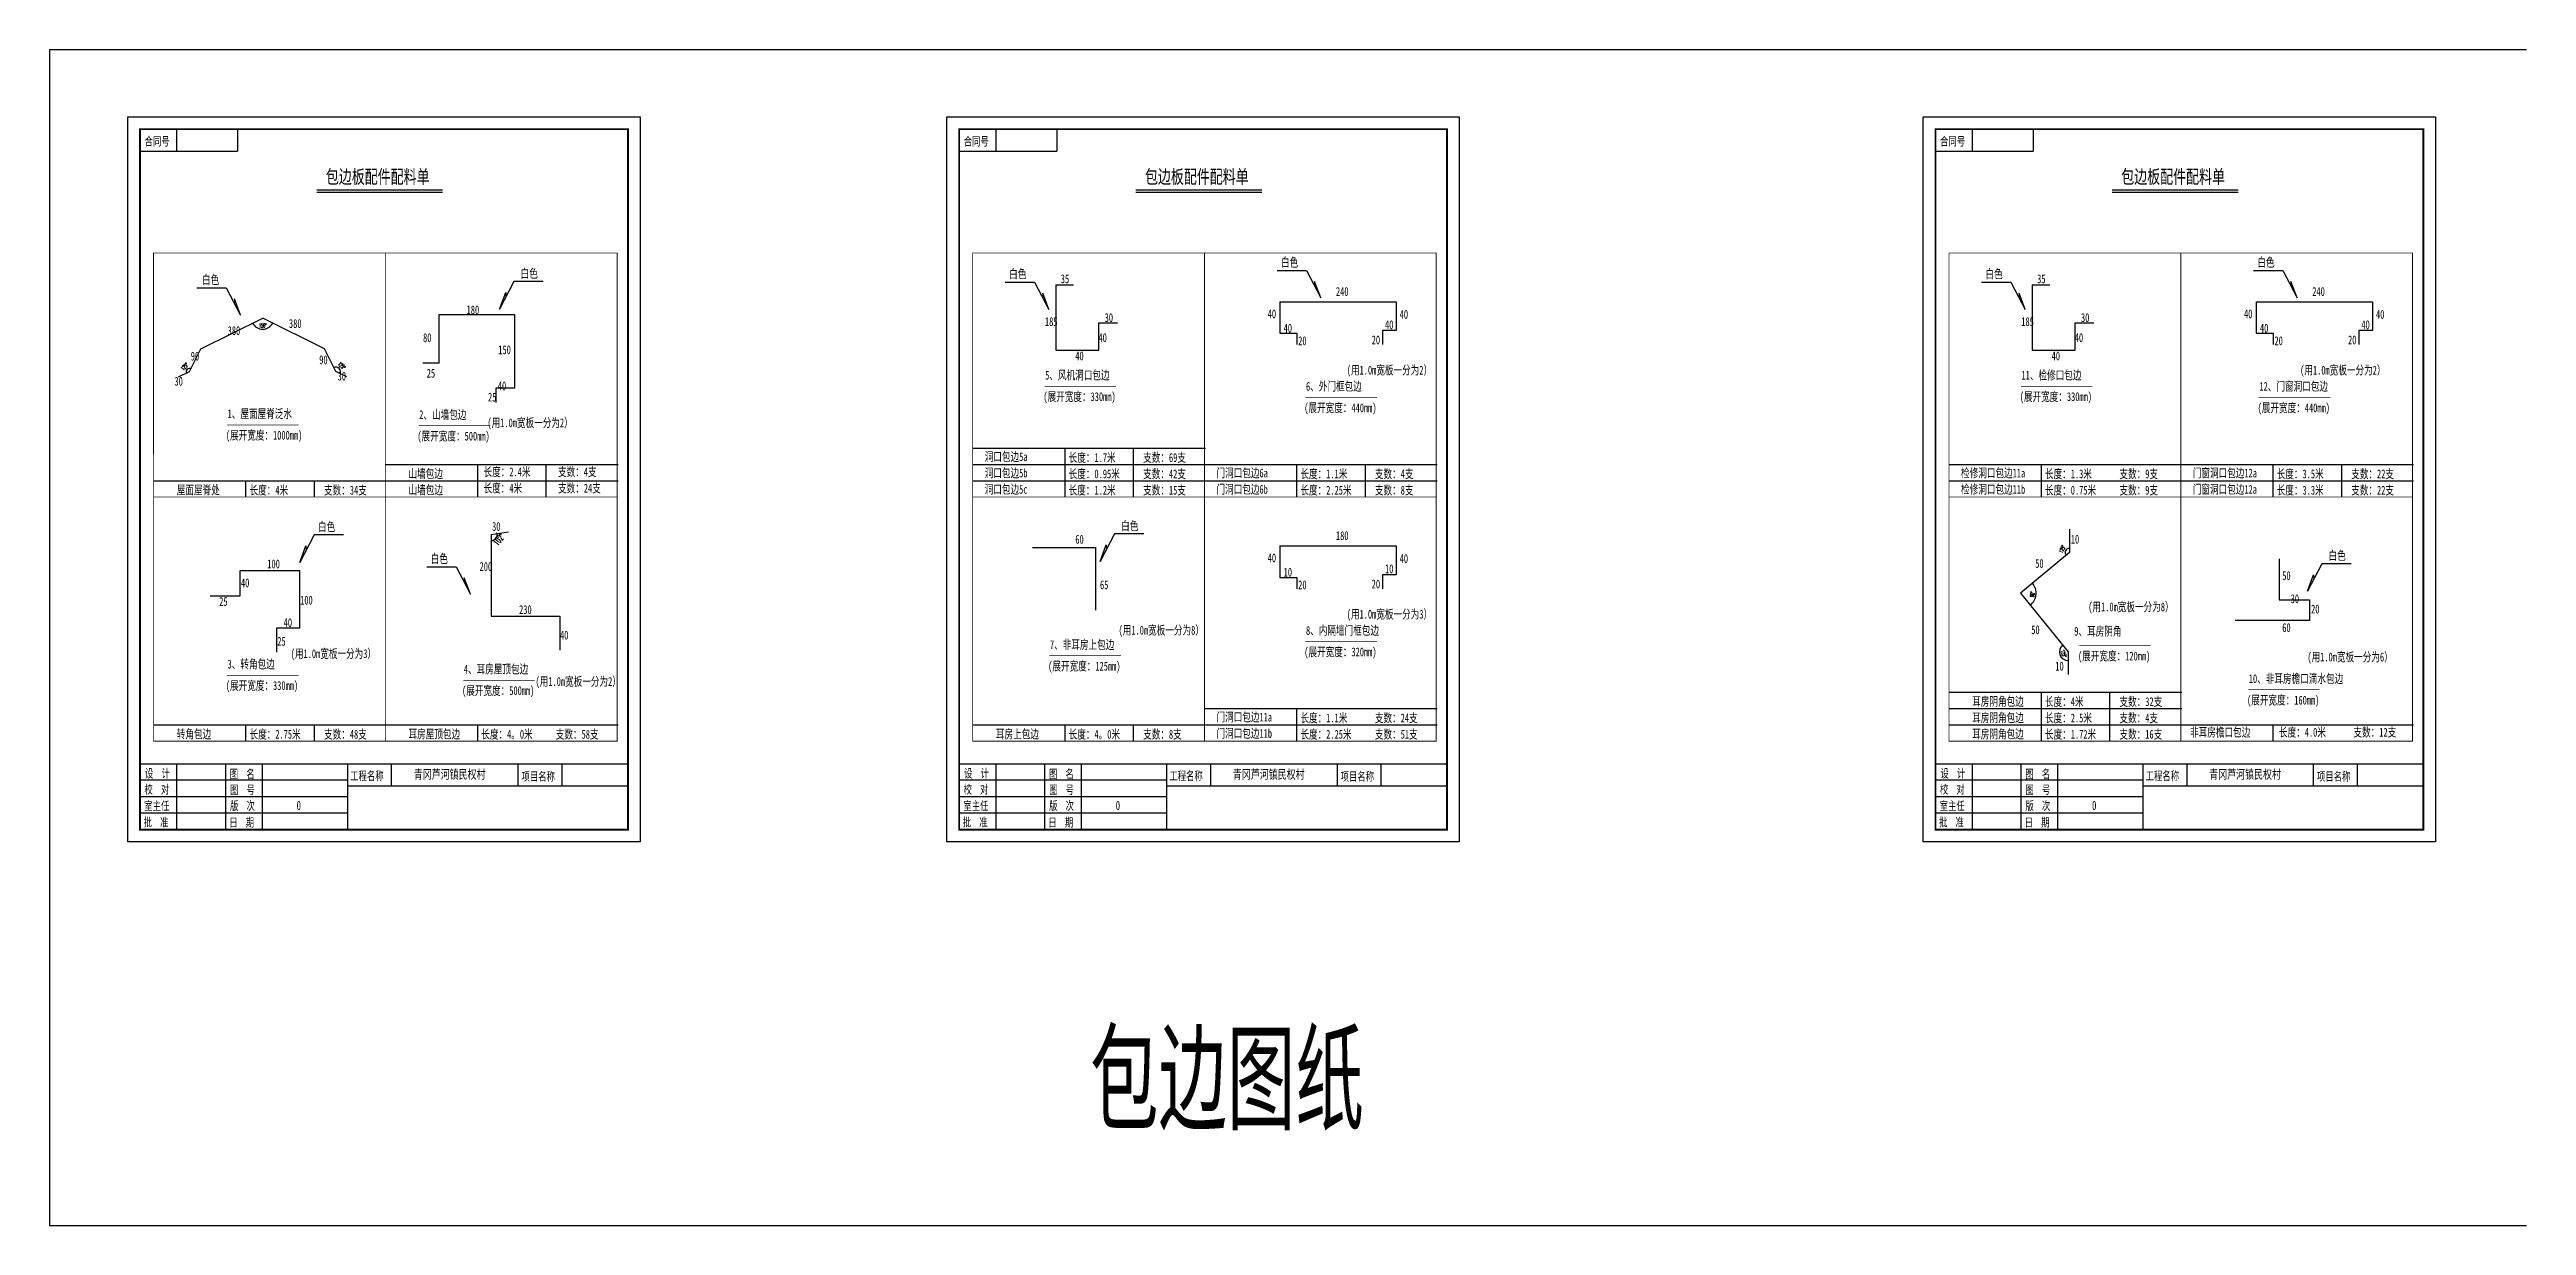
# Model space of a CAD drawing. Extents: x -472275 to 124489, y 67522 to 154054.
# Drawn here: x -125282 to 57108, y 67522 to 154054 of the extents above; entities that cross this region are included whole.
import ezdxf

# ---------------------------------------------------------------- set-up
doc = ezdxf.new("R2010")
doc.units = 0
doc.header["$LTSCALE"] = 1000
doc.header["$MEASUREMENT"] = 0
for name, color, linetype in [('AXIS_TEXT', 7, 'Continuous'), ('PUB_TEXT', 7, 'Continuous'), ('中粗线', 7, 'Continuous'), ('围护', 7, 'Continuous')]:
    doc.layers.add(name, color=color, linetype=linetype)
doc.layers.add('文本', color=3, linetype='Continuous', lineweight=0)
doc.styles.add('_TCH_DIM_T3', font='SIMPLEX.shx', dxfattribs={"width": 0.5, "bigfont": 'GBCBIG.shx'})
doc.styles.add('HDBZ3', font='', dxfattribs={"width": 0.7, "height": 2.5})
doc.styles.add('STYLE1', font='', dxfattribs={"width": 0.7, "height": 2.5})
doc.styles.add('TSSD_Label', font='Tssdeng.shx', dxfattribs={"width": 0.7, "bigfont": 'hztxt.shx'})
doc.styles.get('HDBZ3').set_extended_font_data('FangSong_GB2312')
doc.styles.get('STYLE1').set_extended_font_data('SimSun')

msp = doc.modelspace()

# ---------------------------------------------------------------- texts
at = {"style": 'HDBZ3', "width": 0.7}
for s, p in [('合同号', (-118281.3, 146985.9)), ('合同号', (-57965.2, 146985.9)), ('合同号', (13927.1, 146985.9)), ('设  计', (-118255.5, 100470.2)), ('图  名', (-112008.5, 100425.1)), ('工程名称', (-103143.2, 100286.7)), ('项目名称', (-90529.2, 100242.8)), ('设  计', (-57939.4, 100470.2)), ('图  名', (-51692.4, 100425.1)), ('工程名称', (-42827, 100286.7)), ('项目名称', (-30213.1, 100242.8)), ('设  计', (13953, 100470.2)), ('图  名', (20200, 100425.1)), ('工程名称', (29065.3, 100286.7)), ('项目名称', (41679.2, 100242.8)), (' 校  对', (-118591.2, 99287.1)), ('室主任', (-118309, 98079.9)), ('版  次', (-111992, 98091.8)), ('图  号', (-111992, 99260.5)), (' 校  对', (-58275, 99287.1)), ('室主任', (-57992.9, 98079.9)), ('版  次', (-51675.8, 98091.8)), ('图  号', (-51675.8, 99260.5)), (' 校  对', (13617.3, 99287.1)), ('室主任', (13899.4, 98079.9)), ('版  次', (20216.5, 98091.8)), ('图  号', (20216.5, 99260.5)), ('  批  准', (-118955.6, 96881)), ('  日  期', (-112649.7, 96862.2)), ('  批  准', (-58639.4, 96881)), ('  日  期', (-52333.6, 96862.2)), ('  批  准', (13252.9, 96881)), ('  日  期', (19558.7, 96862.2))]:
    msp.add_text(s, height=628.55, dxfattribs=at).set_placement(p)
at = {"color": 6, "style": 'HDBZ3', "width": 0.7}
for s, p in [('青冈芦河镇民权村', (-98460, 100386.5)), ('青冈芦河镇民权村', (-38143.8, 100386.5)), ('青冈芦河镇民权村', (33748.5, 100386.5)), ('0', (-107088.8, 98091.8)), ('0', (-46772.6, 98091.8)), ('0', (25119.7, 98091.8))]:
    msp.add_text(s, height=673.6, dxfattribs=at).set_placement(p)
at = {"color": 7, "insert": (-109586.8, 133744.9), "char_height": 297.5, "attachment_point": 5, "style": '_TCH_DIM_T3'}
msp.add_mtext('\\A1;156°', dxfattribs=at)
at = {"color": 7, "attachment_point": 5, "style": '_TCH_DIM_T3'}
for s, insert, char_height, rotation in [('\\A1;125°', (-115334.4, 130720.3), 297.5, 44.386798), ('\\A1;125°', (-103771, 130790), 297.5, 315.613202), ('\\A1;102°', (-92195.9, 118002.3), 476, 51.80716), ('\\A1;125°', (22926.9, 117286.7), 297.5, 64.80253), ('\\A1;90°', (20720.4, 113968.3), 297.5, 84.270098), ('\\A1;125°', (23015.7, 109609.5), 297.5, 289.467568)]:
    msp.add_mtext(s, dxfattribs=dict(at, insert=insert, char_height=char_height, rotation=rotation))
at = {"layer": 'PUB_TEXT', "style": 'TSSD_Label', "width": 0.7}
msp.add_text('包边图纸', height=7200, dxfattribs=at).set_placement((-48663, 74515.7, 0))
at = {"layer": '文本', "color": 0, "style": 'STYLE1', "width": 0.7}
for s, height, rotation, p in [('包边板配件配料单', 1000, 359.997244, (-104937.8, 144199.8)), ('包边板配件配料单', 1000, 359.997244, (-44621.6, 144199.8)), ('包边板配件配料单', 1000, 359.997244, (27270.7, 144199.8)), ('白色', 650, 0.002756, (-34603.8, 138070.5)), ('白色', 650, 0.002756, (37288.5, 138070.5)), ('白色', 650, 0.002756, (-114058.8, 136792)), ('白色', 650, 359.997244, (-90599.8, 137253.3)), ('白色', 650, 0.002756, (-54625.2, 137216.5)), ('白色', 650, 0.002756, (17267.1, 137216.5)), ('5、风机洞口包边', 646.65, 359.997244, (-51969.5, 129768.8)), ('6、外门框包边', 646.65, 359.997244, (-32762.2, 128949.1)), ('(用1.0m宽板一分为2）', 646.652, 359.997244, (-29757.7, 130141.5)), ('11、检修口包边', 646.65, 359.997244, (19922.8, 129768.8)), ('12、门窗洞口包边', 646.65, 359.997244, (37440.4, 128949.1)), ('(用1.0m宽板一分为2）', 646.652, 359.997244, (40445, 130141.5)), ('1、屋面屋脊泛水', 646.65, 359.997244, (-112171.9, 126930.4)), ('(展开宽度：330mm)', 646.652, 359.997244, (-52099.3, 128188.4)), ('(展开宽度：440mm)', 646.652, 359.997244, (-32892, 127368.7)), ('(展开宽度：330mm)', 646.652, 359.997244, (19793, 128188.4)), ('(展开宽度：440mm)', 646.652, 359.997244, (37310.6, 127368.7)), ('(展开宽度：1000mm)', 646.652, 359.997244, (-112301.7, 125350)), ('(展开宽度：500mm)', 646.652, 359.997244, (-98192.9, 125285)), ('2、山墙包边', 646.65, 359.997244, (-98063.1, 126865.4)), ('(用1.0m宽板一分为2）', 646.652, 359.997244, (-93037.3, 126266.6)), ('洞口包边5a', 646.65, 359.997244, (-56420.4, 123769.9)), ('长度：1.7米', 646.65, 359.997244, (-50240.2, 123705.9)), ('支数：69支', 646.65, 359.997244, (-44754.7, 123705.9)), ('山墙包边', 646.65, 359.997244, (-98848.8, 122522.8)), ('长度：2.4米', 646.65, 359.997244, (-93325.2, 122653.9)), ('支数：4支', 646.65, 359.997244, (-87839.7, 122653.9)), ('洞口包边5b', 646.65, 359.997244, (-56420.4, 122569.7)), ('长度：0.95米', 646.65, 359.997244, (-50240.2, 122505.7)), ('支数：42支', 646.65, 359.997244, (-44754.7, 122505.7)), ('门洞口包边6a', 646.65, 359.997244, (-39355.8, 122569.7)), ('长度：1.1米', 646.65, 359.997244, (-33175.6, 122505.7)), ('支数：4支', 646.65, 359.997244, (-27690.1, 122505.7)), ('检修洞口包边11a', 646.65, 359.997244, (15471.9, 122569.1)), ('长度：1.3米', 646.65, 359.997244, (21652.1, 122505)), ('支数：9支', 646.65, 359.997244, (27137.6, 122505)), ('门窗洞口包边12a', 646.65, 359.997244, (32536.3, 122568.4)), ('长度：3.5米', 646.65, 359.997244, (38716.5, 122504.4)), ('支数：22支', 646.65, 359.997244, (44202, 122504.4)), ('屋面屋脊处', 646.65, 359.997244, (-115913.2, 121322.6)), ('长度：4米', 646.65, 359.997244, (-110556.4, 121305.5)), ('支数：34支', 646.65, 359.997244, (-105070.9, 121305.5)), ('山墙包边', 646.65, 359.997244, (-98848.8, 121322.6)), ('长度：4米', 646.65, 359.997244, (-93325.2, 121453.8)), ('支数：24支', 646.65, 359.997244, (-87839.7, 121453.8)), ('洞口包边5c', 646.65, 359.997244, (-56420.5, 121369.6)), ('长度：1.2米', 646.65, 359.997244, (-50240.2, 121305.5)), ('支数：15支', 646.65, 359.997244, (-44754.7, 121305.5)), ('门洞口包边6b', 646.65, 359.997244, (-39355.8, 121369.6)), ('长度：2.25米', 646.65, 359.997244, (-33175.6, 121305.5)), ('支数：8支', 646.65, 359.997244, (-27690.1, 121305.5)), ('检修洞口包边11b', 646.65, 359.997244, (15471.9, 121369.6)), ('长度：0.75米', 646.65, 359.997244, (21652.1, 121305.5)), ('支数：9支', 646.65, 359.997244, (27137.6, 121305.5)), ('门窗洞口包边12a', 646.65, 359.997244, (32536.3, 121369.6)), ('长度：3.3米', 646.65, 359.997244, (38716.5, 121305.5)), ('支数：22支', 646.65, 359.997244, (44202, 121305.5)), ('白色', 650, 0.002756, (-105510.2, 118612.2)), ('白色', 650, 359.997244, (-46378, 118679.8)), ('白色', 650, 0.002756, (-97221, 116262.9)), ('白色', 650, 359.997244, (42526.1, 116491.9)), ('(用1.0m宽板一分为8）', 646.652, 359.997244, (24840, 112719.1)), ('(用1.0m宽板一分为8）', 646.652, 359.997244, (-46562.3, 111003.5)), ('8、内隔墙门框包边', 646.65, 359.997244, (-32762.2, 110986.6)), ('(用1.0m宽板一分为3）', 646.652, 359.997244, (-29757.7, 112179)), ('9、耳房阴角', 646.65, 359.997244, (23810.9, 110927)), ('(用1.0m宽板一分为3）', 646.652, 359.997244, (-107521.1, 109276.5)), ('7、非耳房上包边', 646.65, 359.997244, (-51617.6, 109936)), ('(展开宽度：320mm)', 646.652, 359.997244, (-32892, 109406.2)), ('(展开宽度：120mm)', 646.652, 359.997244, (24083.2, 109099.4)), ('(用1.0m宽板一分为6）', 646.652, 359.997244, (40976.5, 109030)), ('(展开宽度：330mm)', 646.652, 359.997244, (-112301.7, 106930.4)), ('3、转角包边', 646.65, 359.997244, (-112171.9, 108510.8)), ('4、耳房屋顶包边', 646.65, 359.997244, (-94776.3, 108137.4)), ('(用1.0m宽板一分为2）', 646.652, 359.997244, (-89493.4, 107229.1)), ('(展开宽度：125mm)', 646.652, 359.997244, (-51747.4, 108355.6)), ('10、非耳房檐口滴水包边', 646.652, 359.997244, (36662, 107435.9)), ('(展开宽度：500mm)', 646.652, 359.997244, (-94906.1, 106557.1)), ('耳房阴角包边', 646.65, 359.997244, (16295.5, 105759.1)), ('长度：4米', 646.65, 359.997244, (21652.3, 105742)), ('支数：32支', 646.65, 359.997244, (27137.8, 105742)), ('(展开宽度：160mm)', 646.652, 359.997244, (36532.2, 105855.5)), ('转角包边', 646.65, 359.997244, (-115913, 103360)), ('长度：2.75米', 646.65, 359.997244, (-110556.1, 103343)), ('支数：48支', 646.65, 359.997244, (-105070.6, 103343)), ('耳房屋顶包边', 646.65, 359.997244, (-98848.6, 103360)), ('长度：4。0米', 646.65, 359.997244, (-93491.7, 103343)), ('支数：58支', 646.65, 359.997244, (-88006.2, 103343)), ('耳房上包边', 646.65, 359.997244, (-55596.8, 103360)), ('长度：4。0米', 646.65, 359.997244, (-50240, 103343)), ('支数：8支', 646.65, 359.997244, (-44754.5, 103343)), ('门洞口包边11a', 646.65, 359.997244, (-39355.8, 104607.2)), ('门洞口包边11b', 646.65, 359.997244, (-39355.8, 103407)), ('长度：1.1米', 646.65, 359.997244, (-33175.6, 104543.2)), ('长度：2.25米', 646.65, 359.997244, (-33175.6, 103343)), ('支数：24支', 646.65, 359.997244, (-27690.1, 104543.2)), ('支数：51支', 646.65, 359.997244, (-27690.1, 103343)), ('耳房阴角包边', 646.65, 359.997244, (16295.5, 104559.6)), ('耳房阴角包边', 646.65, 359.997244, (16295.5, 103360)), ('长度：2.5米', 646.65, 359.997244, (21652.3, 104542.5)), ('长度：1.72米', 646.65, 359.997244, (21652.3, 103343)), ('支数：4支', 646.65, 359.997244, (27137.8, 104542.5)), ('支数：16支', 646.65, 359.997244, (27137.8, 103343)), ('非耳房檐口包边', 646.65, 359.997244, (32336.1, 103492)), ('长度：4.0米', 646.65, 359.997244, (38883.5, 103491.2)), ('支数：12支', 646.65, 359.997244, (44369, 103491.2))]:
    msp.add_text(s, height=height, rotation=rotation, dxfattribs=at).set_placement(p)
at = {"layer": '文本', "color": 6, "style": 'STYLE1', "width": 0.7}
for s, p in [('35', (-50818.7, 136858.5)), ('35', (21073.6, 136858.5)), ('180', (-94572.3, 134572.1)), ('240', (-30559.9, 135924.2)), ('240', (41332.4, 135924.2)), ('380', (-112166.7, 133045.5)), ('380', (-107654.2, 133568.2)), ('80', (-97776.5, 132526.5)), ('185', (-51984.5, 133710.6)), ('40', (-48046.9, 132531.7)), ('30', (-47589, 134003.5)), ('40', (-35582.2, 134282.1)), ('40', (-34408.3, 133230)), ('40', (-26943.1, 133482.4)), ('40', (-25864.6, 134241.3)), ('185', (19907.8, 133710.6)), ('40', (23845.4, 132531.7)), ('30', (24303.3, 134003.5)), ('40', (36310.1, 134282.1)), ('40', (37484, 133230)), ('40', (44949.2, 133482.4)), ('40', (46027.7, 134241.3)), ('90', (-114882.3, 131169.8)), ('90', (-105421.7, 130900.4)), ('150', (-92240.4, 131636.3)), ('40', (-49749.7, 131185)), ('20', (-33340.2, 132299.7)), ('20', (-27924.4, 132360.7)), ('40', (22142.7, 131185)), ('20', (38552.1, 132299.7)), ('20', (43967.9, 132360.7)), ('30', (-116081.1, 129319.5)), ('30', (-104067.6, 129701.4)), ('25', (-97505.6, 129911.2)), ('40', (-92274.2, 128976.5)), ('25', (-92993.7, 128156.2)), ('30', (-92695.6, 118635.5)), ('180', (-30559.9, 117961.6)), ('60', (-49749.7, 117689.1)), ('40', (-35582.2, 116319.6)), ('40', (-25864.6, 116278.7)), ('10', (23553.8, 117692.1)), ('40', (-111187.1, 114484.5)), ('100', (-109248.6, 115876.1)), ('200', (-93618.4, 115689.2)), ('65', (-47932, 114339.9)), ('10', (-34408.3, 115267.4)), ('20', (-33340.2, 114337.1)), ('20', (-27924.4, 114398.2)), ('10', (-26943.1, 115519.9)), ('50', (20932.8, 115912.9)), ('50', (39125.6, 115015)), ('25', (-112789.8, 113109.8)), ('100', (-106831.6, 113212)), ('230', (-90706.3, 112515.5)), ('30', (39744.5, 113316.5)), ('20', (41246.4, 112555.7)), ('40', (-108041.9, 111560.8)), ('40', (-87693.6, 110637.2)), ('50', (20643.8, 111034.4)), ('60', (39125.6, 111191)), ('25', (-108513.7, 110186.1)), ('10', (22414.4, 108353))]:
    msp.add_text(s, height=650, rotation=359.997244, dxfattribs=at).set_placement(p)

# ---------------------------------------------------------------- blocks, each defined once
blk = doc.blocks.new('_ArchTick')
at = {"color": 0, "linetype": 'ByBlock', "const_width": 0.4}
blk.add_lwpolyline([(-0.5, -0.5), (0.5, 0.5)], dxfattribs=at)

# ---------------------------------------------------------------- linework, layer by layer
at = {"color": 2}
for p, q in [((-125281.9, 154053.7), (-125281.9, 67522.1)), ((-125281.9, 154053.7), (57107.9, 154053.7)), ((-51183.2, 136734.7), (-51183.2, 131938)), ((-51183.2, 136734.7), (-49877.3, 136734.7)), ((-34690.3, 135491.5), (-34690.3, 133177)), ((-34690.3, 135491.5), (-26131.2, 135491.5)), ((-26131.2, 135491.5), (-26131.2, 133369.8)), ((20709.1, 136734.7), (20709.1, 131938)), ((20709.1, 136734.7), (22015, 136734.7)), ((37202, 135491.5), (37202, 133177)), ((37202, 135491.5), (45761.2, 135491.5)), ((45761.2, 135491.5), (45761.2, 133369.8)), ((-114147.5, 132031.2), (-109586.8, 134296)), ((-105026, 132031.2), (-109586.8, 134296)), ((-96582.6, 130981.4), (-96582.6, 134561.2)), ((-96582.6, 134561.2), (-91046.5, 134561.2)), ((-91046.5, 134561.2), (-91046.5, 129125.2)), ((-48014.5, 131938), (-48014.5, 133939.8)), ((-48014.5, 133939.8), (-46645.7, 133939.8)), ((-34690.3, 133177), (-33435.4, 133177)), ((-33435.4, 133177), (-33435.4, 132341.2)), ((-26131.2, 133369.8), (-27128.7, 133369.8)), ((-27128.7, 133369.8), (-27128.7, 132341.2)), ((23877.8, 131938), (23877.8, 133939.8)), ((23877.8, 133939.8), (25246.6, 133939.8)), ((37202, 133177), (38456.9, 133177)), ((38456.9, 133177), (38456.9, 132341.2)), ((45761.2, 133369.8), (44763.7, 133369.8)), ((44763.7, 133369.8), (44763.7, 132341.2)), ((-114974.3, 130352.5), (-114147.5, 132031.2)), ((-104199.2, 130352.5), (-105026, 132031.2)), ((-51183.2, 131938), (-48014.5, 131938)), ((20709.1, 131938), (23877.8, 131938)), ((-115774.5, 129979.5), (-114974.3, 130352.5)), ((-103399.1, 129979.5), (-104199.2, 130352.5)), ((-96582.6, 130981.4), (-97800, 130981.4)), ((-91046.5, 129125.2), (-92430.6, 129125.2)), ((-92430.6, 129125.2), (-92430.6, 128083.4)), ((-92760.8, 118364.4), (-91474, 118570.4)), ((23461.7, 118748.3), (23461.7, 117035.1)), ((-92760.8, 118364.4), (-92760.8, 112360)), ((-52912.1, 117417.1), (-48267, 117417.1)), ((-48267, 117417.1), (-48267, 112799.2)), ((-34690.3, 117528.9), (-34690.3, 115214.4)), ((-34690.3, 117528.9), (-26131.2, 117528.9)), ((-26131.2, 117528.9), (-26131.2, 115407.3)), ((23461.7, 117035.1), (19859.6, 114054.7)), ((-111250.8, 113862), (-111250.8, 115723.8)), ((-111250.8, 115723.8), (-106876.3, 115723.8)), ((-106876.3, 115723.8), (-106876.3, 111472.7)), ((-34690.3, 115214.4), (-33435.4, 115214.4)), ((-33435.4, 115214.4), (-33435.4, 114378.6)), ((-26131.2, 115407.3), (-27128.7, 115407.3)), ((-27128.7, 115407.3), (-27128.7, 114378.6)), ((38910, 116579), (38910, 113561.7)), ((-113449.4, 113862), (-111250.8, 113862)), ((19859.6, 114054.7), (23354.2, 109729.2)), ((38910, 113561.7), (41131.8, 113561.7)), ((41131.8, 113561.7), (41131.8, 112035.7)), ((-106876.3, 111472.7), (-108557.2, 111472.7)), ((-108557.2, 111472.7), (-108557.2, 109713.1)), ((-92760.8, 112360), (-87715.2, 112360)), ((-87715.2, 112360), (-87715.2, 109848)), ((41131.8, 112035.7), (35667, 112035.7)), ((41131.8, 112035.7), (37563, 112035.7)), ((23354.2, 109729.2), (23354.2, 108056.7)), ((-125281.9, 67522.1), (57107.9, 67522.1))]:
    msp.add_line(p, q, dxfattribs=at)
for p, q in [((-115920.8, 148197.1), (-115920.8, 146580.5)), ((-111430.2, 148197.1), (-111430.2, 146580.5)), ((-55604.7, 148197.1), (-55604.7, 146580.5)), ((-51114, 148197.1), (-51114, 146580.5)), ((16287.6, 148197.1), (16287.6, 146580.5)), ((20778.3, 148197.1), (20778.3, 146580.5)), ((-118615.2, 146580.5), (-111430.2, 146580.5)), ((-58299.1, 146580.5), (-51114, 146580.5)), ((13593.2, 146580.5), (20778.3, 146580.5)), ((-118615.2, 101494.5), (-82690.1, 101494.5)), ((-115920.8, 101494.5), (-115920.8, 96644.6)), ((-112328.3, 101494.5), (-112328.3, 96644.6)), ((-109633.9, 101494.5), (-109633.9, 96644.6)), ((-103347, 101494.5), (-103347, 96644.6)), ((-100113.8, 101494.5), (-100113.8, 99877.9)), ((-90794.5, 101494.5), (-90794.5, 99877.9)), ((-87561.3, 101494.5), (-87561.3, 99877.9)), ((-58299.1, 101494.5), (-22374, 101494.5)), ((-55604.7, 101494.5), (-55604.7, 96644.6)), ((-52012.2, 101494.5), (-52012.2, 96644.6)), ((-49317.8, 101494.5), (-49317.8, 96644.6)), ((-43030.9, 101494.5), (-43030.9, 96644.6)), ((-39797.6, 101494.5), (-39797.6, 99877.9)), ((-30478.4, 101494.5), (-30478.4, 99877.9)), ((-27245.1, 101494.5), (-27245.1, 99877.9)), ((13593.2, 101494.5), (49518.3, 101494.5)), ((16287.6, 101494.5), (16287.6, 96644.6)), ((19880.1, 101494.5), (19880.1, 96644.6)), ((22574.5, 101494.5), (22574.5, 96644.6)), ((28861.4, 101494.5), (28861.4, 96644.6)), ((32094.7, 101494.5), (32094.7, 99877.9)), ((41413.9, 101494.5), (41413.9, 99877.9)), ((44647.2, 101494.5), (44647.2, 99877.9)), ((-103347, 100282), (-118615.2, 100282)), ((-103347, 99069.5), (-118615.2, 99069.5)), ((-103347, 99877.9), (-82690.1, 99877.9)), ((-43030.9, 100282), (-58299.1, 100282)), ((-43030.9, 99069.5), (-58299.1, 99069.5)), ((-43030.9, 99877.9), (-22374, 99877.9)), ((28861.4, 100282), (13593.2, 100282)), ((28861.4, 99069.5), (13593.2, 99069.5)), ((28861.4, 99877.9), (49518.3, 99877.9)), ((-103347, 97857.1), (-118615.2, 97857.1)), ((-43030.9, 97857.1), (-58299.1, 97857.1)), ((28861.4, 97857.1), (13593.2, 97857.1))]:
    msp.add_line(p, q)
for points in [[(-119513.3, 149095.2), (-81792, 149095.2), (-81792, 95746.5), (-119513.3, 95746.5)], [(-59197.2, 149095.2), (-21475.8, 149095.2), (-21475.8, 95746.5), (-59197.2, 95746.5)], [(12695.1, 149095.2), (50416.5, 149095.2), (50416.5, 95746.5), (12695.1, 95746.5)]]:
    msp.add_lwpolyline(points, close=True, dxfattribs=at)
at = {"color": 1, "const_width": 143.7}
for points in [[(-118615.2, 148197.1), (-118615.2, 96644.6), (-82690.1, 96644.6), (-82690.1, 148197.1), (-118615.2, 148197.1)], [(-58299.1, 148197.1), (-58299.1, 96644.6), (-22374, 96644.6), (-22374, 148197.1), (-58299.1, 148197.1)], [(13593.2, 148197.1), (13593.2, 96644.6), (49518.3, 96644.6), (49518.3, 148197.1), (13593.2, 148197.1)]]:
    msp.add_lwpolyline(points, dxfattribs=at)
at = {"color": 1}
for points in [[(-118615.2, 148197.1), (-82690.1, 148197.1), (-82690.1, 96644.6), (-118615.2, 96644.6)], [(-58299.1, 148197.1), (-22374, 148197.1), (-22374, 96644.6), (-58299.1, 96644.6)], [(13593.2, 148197.1), (49518.3, 148197.1), (49518.3, 96644.6), (13593.2, 96644.6)]]:
    msp.add_lwpolyline(points, close=True, dxfattribs=at)
at = {"color": 0}
for points in [[(-88927, 136978.6), (-91093, 136978.6), (-92149, 134959.8), (-91693.3, 136170.2), (-91676.9, 135862.4)], [(-54912.8, 136941.8), (-52746.8, 136941.8), (-51690.7, 134923.1), (-52146.4, 136133.5), (-52162.9, 135825.7)], [(-34891.4, 137795.9), (-32725.4, 137795.8), (-31669.3, 135777.1), (-32125, 136987.5), (-32141.5, 136679.7)], [(16979.5, 136941.8), (19145.5, 136941.8), (20201.6, 134923.1), (19745.9, 136133.5), (19729.4, 135825.7)], [(37000.9, 137795.9), (39166.9, 137795.8), (40223, 135777.1), (39767.3, 136987.5), (39750.8, 136679.7)], [(-114434.8, 136517.4), (-112268.8, 136517.4), (-111212.8, 134498.6), (-111668.5, 135709), (-111684.9, 135401.2)], [(-103631.8, 118337.6), (-105797.8, 118337.6), (-106853.9, 116318.8), (-106398.2, 117529.2), (-106381.7, 117221.4)], [(-44705.1, 118405.1), (-46871.1, 118405), (-47927.2, 116386.3), (-47471.5, 117596.7), (-47455, 117288.9)], [(-97508.6, 115988.3), (-95342.6, 115988.2), (-94286.5, 113969.5), (-94742.2, 115179.9), (-94758.7, 114872.1)], [(44199, 116217.2), (42033, 116217.1), (40976.9, 114198.4), (41432.6, 115408.8), (41449.1, 115101)]]:
    msp.add_lwpolyline(points, dxfattribs=at)
for points, const_width in [([(-52009.4, 129272.1), (-46740.9, 129272.1)], 50), ([(-32802.1, 128452.4), (-27533.7, 128452.4)], 50), ([(19883, 129272.1), (25151.4, 129272.1)], 50), ([(37400.5, 128452.4), (42669, 128452.4)], 50), ([(-112211.8, 126433.7), (-106943.4, 126433.7)], 50), ([(-98103, 126368.7), (-92834.5, 126368.7)], 50), ([(-51657.5, 109439.3), (-46389, 109439.3)], 50), ([(-32802.1, 110489.9), (-27533.7, 110489.9)], 50), ([(24173.1, 110183.1), (29441.6, 110183.1)], 50), ([(-112211.8, 108014.1), (-106943.4, 108014.1)], 50), ([(-94816.2, 107640.7), (-89547.7, 107640.7)], 50), ([(36622.1, 106939.2), (41890.6, 106939.2)], 50), ([(-118615.2, 101494.5), (-82690.1, 101494.5)], 71.9), ([(-58299.1, 101494.5), (-22374, 101494.5)], 71.9), ([(13593.2, 101494.5), (49518.3, 101494.5)], 71.9)]:
    msp.add_lwpolyline(points, dxfattribs=dict(const_width=const_width))
for centre, radius, start, end in [((-109586.8, 134296), 826.1, 206.408809, 333.591191), ((-114974.3, 130352.5), 239.7, 63.777921, 204.995675), ((-104199.2, 130352.5), 337.2, 335.004325, 116.222079), ((-92760.8, 118364.4), 445.4, 270, 13.61432), ((23461.7, 117035.1), 316, 90, 219.60506), ((19859.6, 114054.7), 1140.1, 308.935135, 39.60506), ((23354.2, 109729.2), 634.1, 128.935135, 270)]:
    msp.add_arc(centre, radius, start, end)
at = {"layer": 'AXIS_TEXT', "const_width": 63.5}
for points in [[(-117619.6, 139085.6), (-117619.1, 103160.5), (-83490.3, 103160.5), (-83490.8, 139085.6)], [(-57303.5, 139085.6), (-57302.9, 103160.5), (-23174.1, 103160.5), (-23174.7, 139085.6)], [(14588.8, 139085.6), (14589.4, 103160.5), (48718.2, 103160.5), (48717.6, 139085.6)]]:
    msp.add_lwpolyline(points, close=True, dxfattribs=at)
for points in [[(-100555.2, 139085.6), (-100554.7, 103160.5)], [(-40239.1, 139085.6), (-40238.5, 103160.5)], [(31653.2, 139085.6), (31653.8, 103160.5)], [(-117619.3, 121123.1), (-83490.5, 121123.1)], [(-57303.2, 121123.1), (-23174.4, 121123.1)], [(14589.1, 121123.1), (48717.9, 121123.1)], [(-117619.3, 103160.5), (-83490.5, 103160.5)], [(-57303.2, 103160.5), (-23174.4, 103160.5)], [(14589.1, 103160.5), (48717.9, 103160.5)]]:
    msp.add_lwpolyline(points, dxfattribs=at)
at = {"layer": '中粗线'}
for p, q in [((-105596, 143720.8), (-96338.3, 143720.8)), ((-105596, 143565.1), (-96338.3, 143565.1)), ((-45279.8, 143720.8), (-36022.2, 143720.8)), ((-45279.8, 143565.1), (-36022.2, 143565.1)), ((26612.5, 143720.8), (35870.1, 143720.8)), ((26612.5, 143565.1), (35870.1, 143565.1))]:
    msp.add_line(p, q, dxfattribs=at)
at = {"layer": '围护', "color": 5, "ltscale": 2}
for p, q in [((-57314.2, 124722.2), (-40157.1, 124722.5)), ((-50526.2, 124722.3), (-50526.2, 123522.1)), ((-45478.2, 124722.4), (-45478.2, 123522.2)), ((-117630.4, 122321.8), (-100473.2, 122322.1)), ((-110842.4, 122321.9), (-110842.4, 121121.7)), ((-105794.3, 122322), (-105794.3, 121121.8)), ((-100566, 123522.3), (-83408.8, 123522.5)), ((-100566, 122322.1), (-83408.8, 122322.3)), ((-93778, 123522.4), (-93778, 122322.2)), ((-93778, 122322.2), (-93778, 121122)), ((-88729.9, 123522.4), (-88729.9, 122322.2)), ((-88729.9, 122322.2), (-88729.9, 121122.1)), ((-57314.2, 123522), (-40157.1, 123522.3)), ((-57314.2, 122321.8), (-40157.1, 122322.1)), ((-50526.2, 123522.1), (-50526.2, 122321.9)), ((-50526.2, 122321.9), (-50526.2, 121121.7)), ((-45478.2, 123522.2), (-45478.2, 122322)), ((-45478.2, 122322), (-45478.2, 121121.8)), ((-40249.8, 123522.3), (-23092.7, 123522.5)), ((-40249.8, 123522.1), (-23092.7, 123522.3)), ((-40249.8, 122322.5), (-23092.7, 122322.7)), ((-40249.8, 122322.1), (-23092.7, 122322.3)), ((-40249.6, 123521.7), (-23092.4, 123521.9)), ((-40249.6, 122322.1), (-23092.4, 122322.3)), ((-33461.8, 123522.4), (-33461.8, 122322.2)), ((-33461.8, 123522.2), (-33461.8, 122322)), ((-33461.8, 122322.6), (-33461.8, 121122.4)), ((-33461.8, 122322.2), (-33461.8, 121122)), ((-33461.6, 123521.8), (-33461.6, 122321.6)), ((-33461.6, 122322.2), (-33461.6, 121122)), ((-28413.8, 123522.4), (-28413.8, 122322.2)), ((-28413.8, 122322.2), (-28413.8, 121122)), ((14577.8, 123522.1), (31734.9, 123522.3)), ((14577.8, 122322.5), (31734.9, 122322.7)), ((14578.1, 123521.7), (31735.2, 123521.9)), ((14578.1, 122322.1), (31735.2, 122322.3)), ((21365.8, 123522.2), (21365.8, 122322)), ((21365.8, 122322.6), (21365.8, 121122.4)), ((21366.1, 123521.8), (21366.1, 122321.6)), ((21366.1, 122322.2), (21366.1, 121122)), ((31642.5, 123520.7), (48799.6, 123521)), ((31642.5, 122321.8), (48799.6, 122322.1)), ((38430.5, 123520.8), (38430.5, 122320.6)), ((38430.5, 122321.9), (38430.5, 121121.7)), ((43478.5, 123520.9), (43478.5, 122320.7)), ((43478.5, 122322), (43478.5, 121121.8)), ((14578.3, 106759), (31735.5, 106759.2)), ((21366.3, 106759.1), (21366.3, 105558.9)), ((26414.4, 106759.2), (26414.4, 105559)), ((-117630.1, 104359.9), (-100473, 104360.2)), ((-110842.1, 104360), (-110842.1, 103159.8)), ((-105794, 104360.1), (-105794, 103159.9)), ((-100566, 104359.9), (-83408.8, 104360.2)), ((-93778, 104360), (-93778, 103159.8)), ((-57314, 104359.9), (-40156.8, 104360.2)), ((-50526, 104360), (-50526, 103159.8)), ((-45477.9, 104360.1), (-45477.9, 103159.9)), ((-40249.8, 105559.5), (-23092.7, 105559.8)), ((-40249.8, 104359.9), (-23092.7, 104360.2)), ((-40249.6, 105559.1), (-23092.4, 105559.4)), ((-40249.6, 104359.5), (-23092.4, 104359.8)), ((-33461.8, 105559.6), (-33461.8, 104359.4)), ((-33461.8, 104360), (-33461.8, 103159.8)), ((-33461.6, 105559.2), (-33461.6, 104359)), ((-33461.6, 104359.6), (-33461.6, 103159.4)), ((14578.3, 105559.5), (31735.5, 105559.7)), ((14578.3, 104359.9), (31735.5, 104360.2)), ((21366.3, 105559.6), (21366.3, 104359.4)), ((21366.3, 104360), (21366.3, 103159.8)), ((26414.4, 105559.6), (26414.4, 104359.4)), ((26414.4, 104360.1), (26414.4, 103159.9)), ((31642.5, 104359.9), (48799.6, 104360.2)), ((38430.5, 104360), (38430.5, 103159.8))]:
    msp.add_line(p, q, dxfattribs=at)

# ---------------------------------------------------------------- block references
at = {"yscale": 100, "zscale": 100}
for p, xscale, rotation in [((-110326.7, 133928.6), 99.99999999999716, 116.4088089181512), ((-108846.9, 133928.6), 99.99999999999716, 63.59119108184882), ((-115191.6, 130251.2), 99.999999999999, 294.9956754857343), ((-114868.4, 130567.6), 99.99999999999223, 333.7779212280317), ((-104348.2, 130655), 99.99999999999223, 206.2220787719683), ((-103893.6, 130210), 99.999999999999, 245.0043245142657), ((-92327.9, 118469.3), 99.99999999999325, 103.6143203278769), ((-92760.8, 117919.1), 100, 180), ((23218.2, 116833.7), 100.0000000000058, 309.6050603726329), ((20576.1, 113167.9), 99.99999999999245, 218.9351351957119), ((20738, 114781.5), 100.0000000000058, 129.6050603726329), ((-88134.1, 112360), 100, 90), ((22955.8, 110222.4), 99.99999999999245, 38.93513519571187)]:
    msp.add_blockref('_ArchTick', p, dxfattribs=dict(at, xscale=xscale, rotation=rotation))
at = {"xscale": 100, "yscale": 100, "zscale": 100}
for p in [(23461.7, 117351.1), (23354.2, 109095.1)]:
    msp.add_blockref('_ArchTick', p, dxfattribs=at)

msp.set_redraw_order([(e.dxf.handle, doc.entitydb.next_handle()) for e in msp.query("TEXT MTEXT ATTDEF DIMENSION ARC_DIMENSION")])  # texts and dimensions are drawn at this point

doc.saveas('drawing.dxf')
